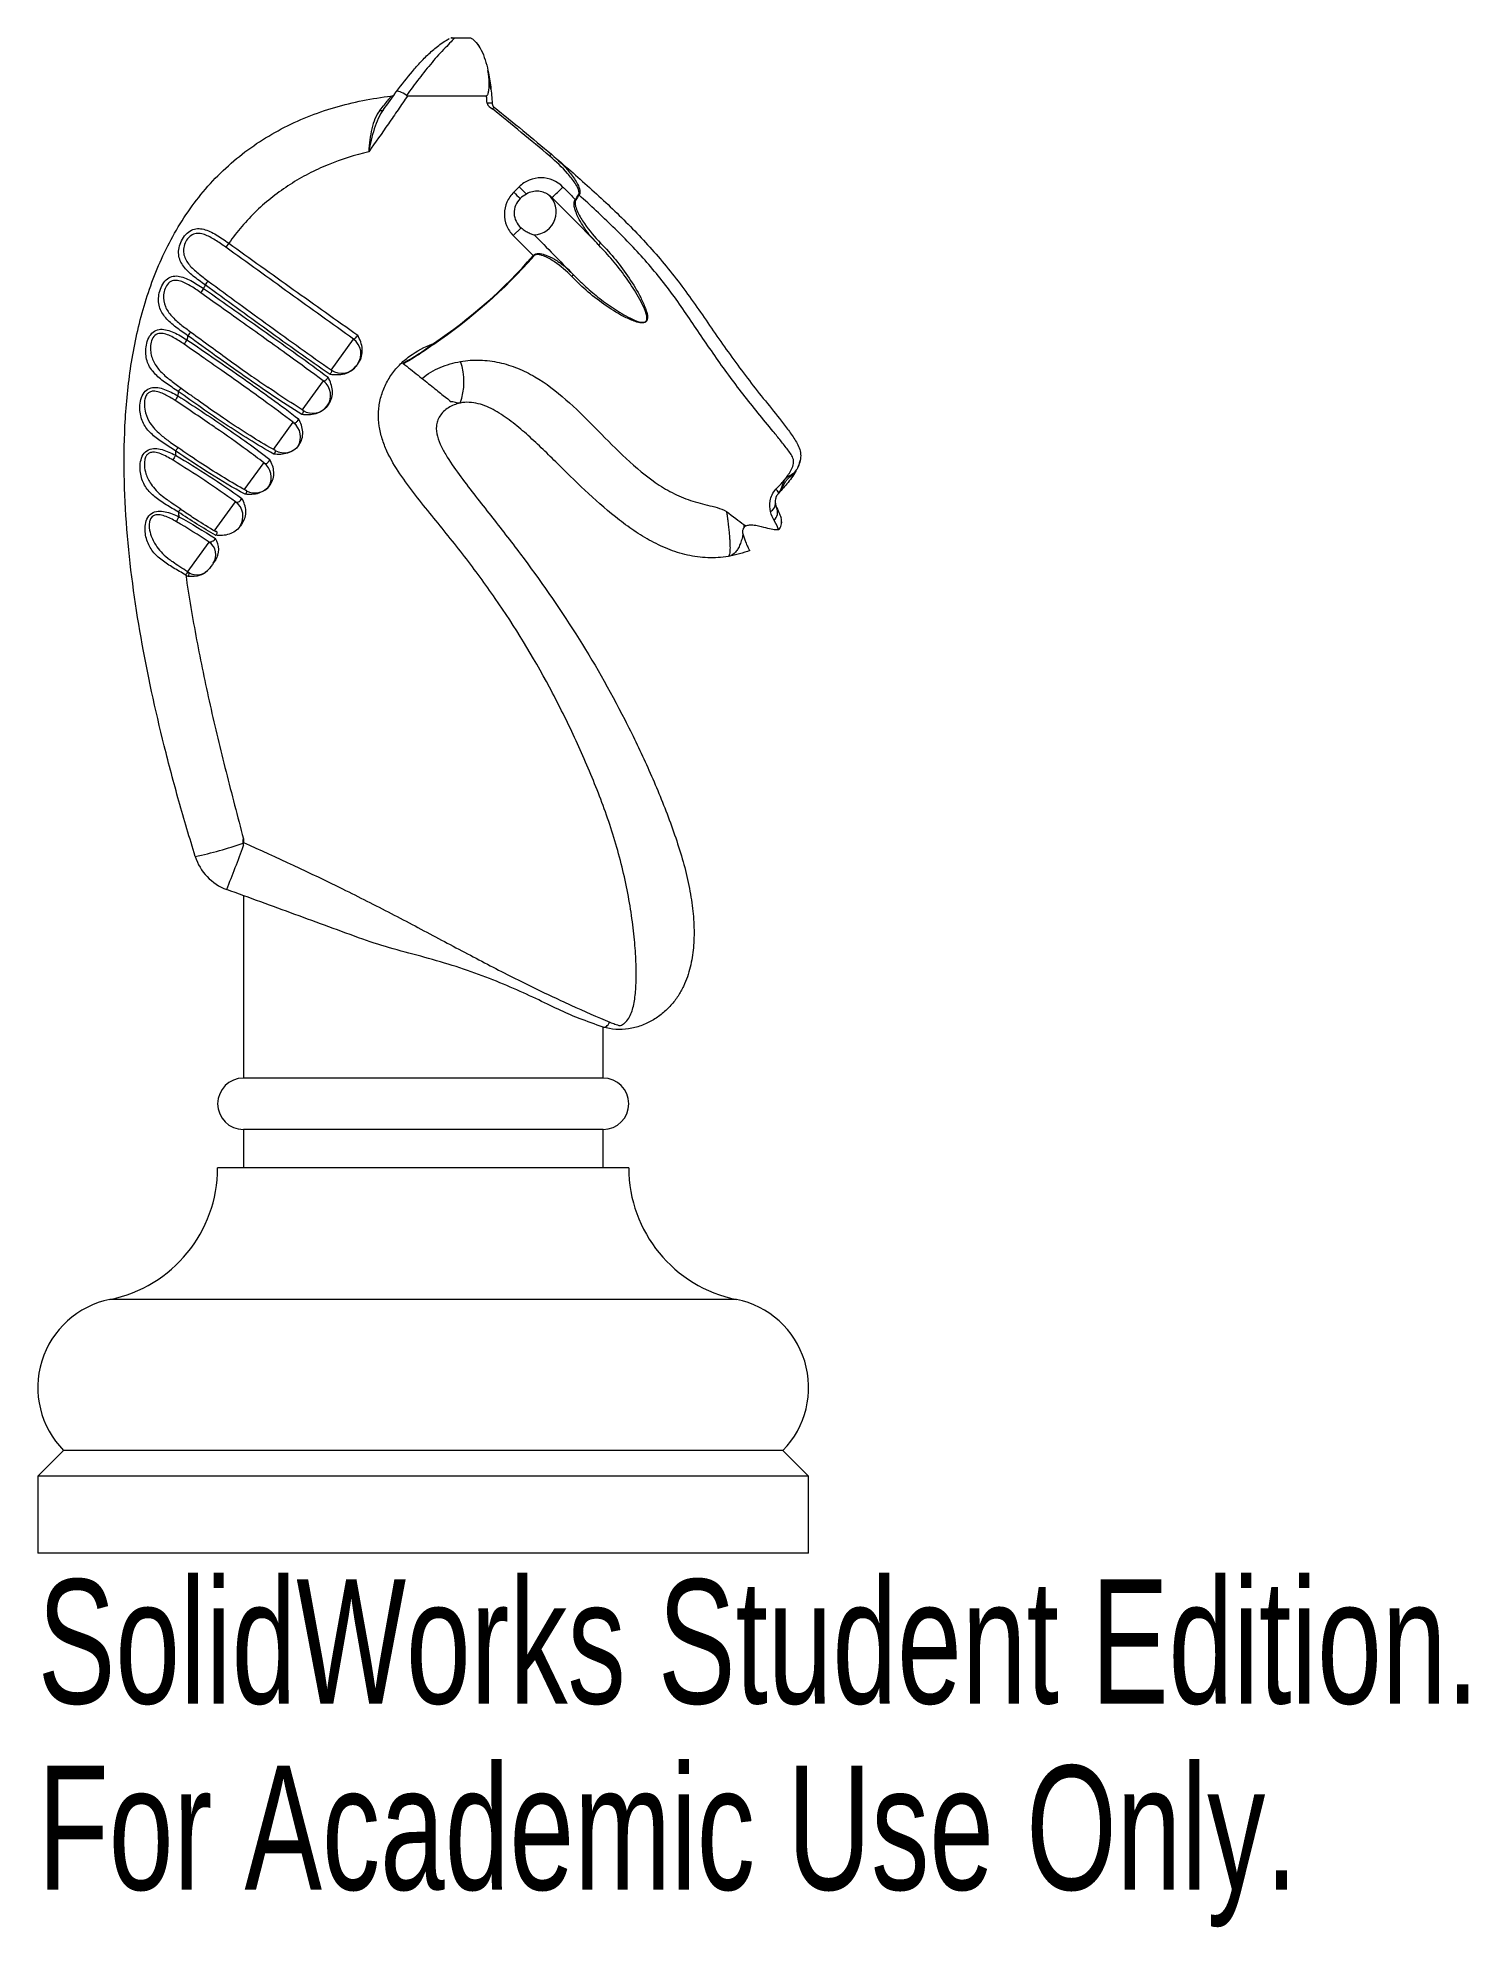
# Paper-space layout '_Right' of a CAD drawing. Header units: millimetres. Extents: x -15 to 40.7, y -14.6 to 59.
import ezdxf

# ---------------------------------------------------------------- set-up
doc = ezdxf.new("R2010")
doc.units = ezdxf.units.MM
doc.styles.add('SLDTEXTSTYLE0', font='TXT', dxfattribs={"width": 0.7})

psp = doc.layouts.new('_Right')

# ---------------------------------------------------------------- texts
at = {"color": 7, "linetype": 'Continuous', "char_height": 4.83362, "attachment_point": 1, "style": 'SLDTEXTSTYLE0'}
for s, insert in [('SolidWorks Student Edition.', (-15, -1.02)), ('For Academic Use Only.', (-15, -8.27))]:
    psp.add_mtext(s, dxfattribs=dict(at, insert=insert))

# ---------------------------------------------------------------- linework, layer by layer
at = {"color": 7, "linetype": 'Continuous', "lineweight": 15}
for p, q in [((1.221, 59), (1.84, 59)), ((2.129, 58.731), (2.127, 58.733)), ((-0.609, 56.743), (2.464, 56.743)), ((2.635, 57.005), (2.604, 57.231)), ((5.01, 52.784), (6.195, 51.583)), ((5.917, 52.701), (5.937, 52.687)), ((6.043, 52.888), (6.064, 52.875)), ((3.503, 51.301), (3.806, 51.6)), ((-7.567, 51.003), (-7.682, 50.845)), ((6.811, 50.951), (6.756, 51.012)), ((6.834, 50.926), (6.811, 50.951)), ((4.3, 50.504), (4.28, 50.522)), ((5.779, 49.839), (5.826, 49.796)), ((5.826, 49.796), (5.902, 49.723)), ((-3.89, 45.645), (-3.882, 45.64)), ((-3.571, 46.06), (-3.585, 46.066)), ((-9.415, 45.354), (-9.321, 45.286)), ((-9.321, 45.286), (-9.123, 45.142)), ((-5.06, 44.03), (-5.044, 44.015)), ((-9.846, 43.26), (-9.524, 43.03)), ((-6.201, 42.456), (-6.184, 42.443)), ((14.535, 42.186), (14.528, 42.174)), ((-9.357, 40.584), (-9.422, 40.627)), ((13.741, 41.137), (13.748, 41.15)), ((13.742, 41.124), (13.751, 41.149)), ((-9.763, 38.61), (-9.718, 38.577)), ((-7, 27.673), (-7.01, 27.674)), ((-7, 27.641), (-7.01, 27.641)), ((-7, 25.603), (-7, 18.5)), ((7, 18.5), (7, 20.481)), ((7, 18.5), (-7, 18.5)), ((-7, 16.5), (-7, 15)), ((7, 16.5), (-7, 16.5)), ((7, 15), (7, 16.5)), ((8, 15), (-8, 15)), ((-14, 4), (-15, 3)), ((14, 4), (-14, 4)), ((15, 3), (14, 4)), ((-15, 3), (-15, 0)), ((15, 3), (-15, 3)), ((15, 0), (15, 3)), ((15, 0), (-15, 0))]:
    psp.add_line(p, q, dxfattribs=at)
at = {"color": 8, "linetype": 'Continuous', "lineweight": 15}
for p, q in [((5.01, 52.785), (4.989, 52.765)), ((-8.191, 48.739), (-8.659, 49.074)), ((-3.586, 46.065), (-2.714, 47.267)), ((-4.716, 44.504), (-3.886, 45.65)), ((-5.832, 42.965), (-5.058, 44.033)), ((-6.965, 41.401), (-6.194, 42.465)), ((-8.13, 39.793), (-7.304, 40.934)), ((13.704, 40.868), (13.712, 40.828)), ((-9.184, 38.186), (-8.327, 39.369)), ((12.191, 9.881), (-12.191, 9.881))]:
    psp.add_line(p, q, dxfattribs=at)
at = {"color": 7, "linetype": 'Continuous', "lineweight": 15, "flags": 128}
for points in [[(6.811, 50.951), (6.816, 50.948), (6.824, 50.948), (6.835, 50.951), (6.847, 50.957), (6.861, 50.965), (6.876, 50.976), (6.891, 50.989), (6.905, 51.003)], [(5.826, 49.796), (5.829, 49.791), (5.83, 49.784), (5.827, 49.774), (5.822, 49.763), (5.814, 49.75), (5.804, 49.736), (5.791, 49.722), (5.778, 49.708)], [(-9.524, 43.03), (-9.528, 43.033), (-9.536, 43.032), (-9.548, 43.024), (-9.563, 43.012), (-9.58, 42.995), (-9.599, 42.974), (-9.619, 42.949), (-9.641, 42.922)], [(-9.416, 40.634), (-9.416, 40.634), (-9.417, 40.634)]]:
    psp.add_lwpolyline(points, dxfattribs=at)
at = {"color": 7, "linetype": 'Continuous', "lineweight": 15}
for centre, radius, start, end in [((-1.268, 56.932), 0.2, 276.83145, 323.83791), ((-1.641, 56.293), 0.128, 248.89292, 316.66424), ((0.556, 58.123), 5.751, 319.46977, 320.4713), ((21.884, 71.02), 25.732, 224.47852, 225.26865), ((21.19, 70.328), 24.458, 224.46066, 225.38753), ((0.458, 58.03), 6.945, 310.9471, 315.80284), ((4.288, 52.218), 0.889, 271.99965, 49.06265), ((-6.457, 47.936), 2.489, 140.21721, 144.57231), ((-6.173, 47.506), 2.939, 143.84503, 147.76131), ((-7.964, 46.351), 1.523, 144.08962, 151.89071), ((-8.465, 46.933), 0.837, 133.59286, 145.98166), ((-3.125, 46.701), 0.7, 324.07634, 54.07634), ((-0.734, 46.306), 1.376, 33.49787, 34.88563), ((-0.743, 45.611), 2.33, 339.06386, 19.64068), ((-4.302, 45.077), 0.7, 324.07886, 53.39139), ((-3.171, 46.637), 0.7, 235.31719, 324.06584), ((-8.615, 44.405), 1.14, 145.01332, 155.68908), ((-9.204, 45.036), 0.381, 123.56522, 149.3989), ((-4.3, 45.08), 0.7, 237.37279, 324.06638), ((-5.474, 43.459), 0.7, 328.33997, 52.36258), ((-8.809, 42.193), 0.997, 146.38633, 158.77494), ((-5.413, 43.543), 0.7, 239.9475, 324.07009), ((-6.613, 41.887), 0.7, 332.0306, 52.40617), ((-6.545, 41.98), 0.7, 241.12924, 324.07171), ((13.443, 41.089), 0.437, 25.71649, 49.85134), ((-7.714, 40.367), 0.7, 325.72392, 54.08303), ((13.369, 40.856), 0.335, 296.23188, 2.10695), ((13.347, 40.529), 0.443, 313.6912, 24.5003), ((-8.709, 39.845), 0.951, 147.62351, 160.64452), ((13.455, 40.154), 0.495, 324.40213, 18.49562), ((13.451, 40.152), 0.5, 325.23685, 18.5569), ((-8.663, 38.878), 0.595, 325.64352, 55.56173), ((-8.81, 38.702), 0.61, 236.95145, 324.06882), ((-8.81, 38.7), 0.609, 237.73173, 323.98783), ((-9.033, 37.973), 0.236, 115.5295, 151.75465), ((-12.341, 43.344), 16.584, 282.07719, 288.75282), ((-44.034, 40.619), 39.273, 337.89554, 340.56039), ((-6.961, 27.719), 2, 197.1968, 249.90358), ((-7, 17.5), 1, 90, 270), ((7, 17.5), 1, 270, 90), ((-13.222, 15), 5.222, 281.38806, 0), ((13.222, 15), 5.222, 180, 258.61194), ((-11.5, 6.449), 3.5, 101.38806, 224.41531), ((11.5, 6.449), 3.5, 315.58469, 78.61194)]:
    psp.add_arc(centre, radius, start, end, dxfattribs=at)
at = {"color": 8, "linetype": 'Continuous', "lineweight": 15}
psp.add_arc((-9.316, 40.414), 0.242, 114.57151, 151.02403, dxfattribs=at)
at = {"color": 7, "linetype": 'Continuous', "lineweight": 15}
for points, knots in [([(-1.034, 56.913), (-0.833, 57.177), (-0.528, 57.577), (-0.089, 58.073), (0.266, 58.431), (0.586, 58.702), (0.819, 58.858), (0.937, 58.924), (0.994, 58.953), (1.012, 58.962), (1.016, 58.964), (1.015, 58.964), (1.015, 58.964)], [0, 0, 0, 0, 0.3211427, 0.4864279, 0.652484, 0.8256692, 0.9161556, 0.9496833, 0.9821808, 0.9943026, 0.9986186, 1, 1, 1, 1]), ([(1.222, 59), (1.201, 58.974), (1.149, 58.914), (1.014, 58.771), (0.934, 58.689), (0.687, 58.431), (0.512, 58.239), (0.172, 57.84), (0.004, 57.63), (-0.327, 57.2), (-0.489, 56.979), (-0.648, 56.754)], [0, 0, 0, 0, 0.125, 0.125, 0.25, 0.25, 0.5, 0.5, 0.75, 0.75, 1, 1, 1, 1]), ([(1.013, 58.962), (1.011, 58.962), (1.008, 58.96), (1.001, 58.957), (0.997, 58.955)], [0, 0, 0, 0, 0.380471, 1, 1, 1, 1]), ([(1.12, 58.997), (1.114, 58.996), (1.098, 58.994), (1.082, 58.988), (1.073, 58.985)], [0, 0, 0, 0, 0.382615, 1, 1, 1, 1]), ([(1.119, 59), (1.119, 59), (1.115, 59), (1.126, 59), (1.152, 59), (1.18, 59), (1.205, 59), (1.219, 59), (1.222, 59)], [0, 0, 0, 0, 0.037131, 0.436438, 0.6152, 0.795371, 0.953641, 1, 1, 1, 1]), ([(1.84, 59), (1.865, 58.986), (1.902, 58.962), (1.978, 58.902), (2.018, 58.865), (2.13, 58.738), (2.199, 58.633), (2.377, 58.282), (2.459, 58.008), (2.521, 57.72)], [0, 0, 0, 0, 0.125, 0.125, 0.25, 0.25, 0.5, 0.5, 1, 1, 1, 1]), ([(2.211, 58.603), (2.195, 58.631), (2.166, 58.678), (2.143, 58.711), (2.133, 58.725), (2.132, 58.726), (2.132, 58.727)], [0, 0, 0, 0, 0.487998, 0.845538, 0.959627, 1, 1, 1, 1]), ([(2.464, 56.743), (2.476, 56.743), (2.486, 56.751), (2.5, 56.768), (2.505, 56.778), (2.519, 56.807), (2.525, 56.828), (2.542, 56.89), (2.548, 56.932), (2.564, 57.059), (2.568, 57.144), (2.569, 57.395), (2.555, 57.559), (2.521, 57.72)], [0, 0, 0, 0, 0.03125, 0.03125, 0.0625, 0.0625, 0.125, 0.125, 0.25, 0.25, 0.5, 0.5, 1, 1, 1, 1]), ([(2.521, 57.72), (2.566, 57.509), (2.6, 57.296), (2.652, 56.869), (2.671, 56.655), (2.685, 56.438)], [0, 0, 0, 0, 0.5, 0.5, 1, 1, 1, 1]), ([(-8.871, 27.127), (-8.982, 27.485), (-9.091, 27.845), (-9.303, 28.564), (-9.407, 28.922), (-9.709, 29.998), (-9.9, 30.715), (-10.434, 32.853), (-10.737, 34.252), (-11.229, 37.047), (-11.419, 38.448), (-11.644, 41.281), (-11.68, 42.713), (-11.547, 44.901), (-11.47, 45.64), (-11.233, 47.112), (-11.073, 47.841), (-10.653, 49.266), (-10.393, 49.964), (-9.905, 50.981), (-9.727, 51.315), (-9.341, 51.957), (-9.133, 52.267), (-8.685, 52.864), (-8.445, 53.151), (-7.931, 53.701), (-7.656, 53.962), (-6.803, 54.688), (-6.188, 55.102), (-5.199, 55.623), (-4.857, 55.781), (-4.157, 56.061), (-3.802, 56.183), (-2.726, 56.499), (-1.992, 56.644), (-1.245, 56.733)], [0, 0, 0, 0, 0.03125, 0.03125, 0.0625, 0.0625, 0.125, 0.125, 0.25, 0.25, 0.375, 0.375, 0.5, 0.5, 0.5625, 0.5625, 0.625, 0.625, 0.6875, 0.6875, 0.71875, 0.71875, 0.75, 0.75, 0.78125, 0.78125, 0.8125, 0.8125, 0.875, 0.875, 0.90625, 0.90625, 0.9375, 0.9375, 1, 1, 1, 1]), ([(-0.609, 56.743), (-0.733, 56.563), (-0.855, 56.379), (-1.104, 56.015), (-1.23, 55.833), (-1.609, 55.286), (-1.865, 54.923), (-2.122, 54.561)], [0, 0, 0, 0, 0.25, 0.25, 0.5, 0.5, 1, 1, 1, 1]), ([(-1.687, 56.174), (-1.623, 56.254), (-1.564, 56.329), (-1.458, 56.463), (-1.41, 56.524), (-1.33, 56.625), (-1.299, 56.664), (-1.256, 56.719), (-1.245, 56.733), (-1.245, 56.733)], [0, 0, 0, 0, 0.25, 0.25, 0.5, 0.5, 0.75, 0.75, 1, 1, 1, 1]), ([(-0.648, 56.754), (-0.742, 56.818), (-0.833, 56.869), (-0.973, 56.927), (-1.02, 56.932), (-1.034, 56.913)], [0, 0, 0, 0, 0.5, 0.5, 1, 1, 1, 1]), ([(-0.648, 56.754), (-0.642, 56.75), (-0.635, 56.747), (-0.627, 56.745), (-0.621, 56.744), (-0.615, 56.743), (-0.609, 56.743)], [0, 0, 0, 0, 0.00002232162, 0.00002232162, 0.00002232162, 0.00004121863, 0.00004121863, 0.00004121863, 0.00004121863]), ([(2.486, 56.456), (2.483, 56.494), (2.48, 56.532), (2.478, 56.571), (2.474, 56.628), (2.469, 56.686), (2.464, 56.743), (2.464, 56.743), (2.464, 56.743), (2.464, 56.743)], [0, 0, 0, 0, 0.0001165475, 0.0001165475, 0.0001165475, 0.0002926609, 0.0002926609, 0.0002926609, 0.0002927209, 0.0002927209, 0.0002927209, 0.0002927209]), ([(-1.548, 56.205), (-1.627, 56.097), (-1.694, 55.979), (-1.812, 55.727), (-1.863, 55.591), (-1.995, 55.171), (-2.059, 54.864), (-2.122, 54.561)], [0, 0, 0, 0, 0.25, 0.25, 0.5, 0.5, 1, 1, 1, 1]), ([(-1.687, 56.174), (-1.763, 56.077), (-1.826, 55.969), (-1.928, 55.729), (-1.968, 55.597), (-2.031, 55.32), (-2.055, 55.173), (-2.093, 54.87), (-2.107, 54.715), (-2.122, 54.561)], [0, 0, 0, 0, 0.25, 0.25, 0.5, 0.5, 0.75, 0.75, 1, 1, 1, 1]), ([(2.685, 56.438), (2.685, 56.446), (2.665, 56.453), (2.587, 56.459), (2.532, 56.459), (2.486, 56.456)], [0, 0, 0, 0, 0.5, 0.5, 1, 1, 1, 1]), ([(2.685, 56.438), (2.686, 56.434), (2.687, 56.422), (2.69, 56.405), (2.696, 56.385), (2.705, 56.363), (2.718, 56.339), (2.736, 56.316), (2.753, 56.302), (2.76, 56.295)], [0, 0, 0, 0, 0.0751388, 0.1796183, 0.3157291, 0.4844762, 0.6945067, 0.8631095, 1, 1, 1, 1]), ([(2.697, 56.23), (2.711, 56.247), (2.727, 56.266), (2.751, 56.291), (2.758, 56.296), (2.76, 56.295)], [0, 0, 0, 0, 0.5, 0.5, 1, 1, 1, 1]), ([(-2.122, 54.561), (-2.661, 54.435), (-3.189, 54.268), (-3.963, 53.949), (-4.217, 53.832), (-4.708, 53.576), (-4.947, 53.438), (-5.643, 52.992), (-6.078, 52.652), (-6.887, 51.878), (-7.248, 51.455), (-7.567, 51.003)], [0, 0, 0, 0, 0.25, 0.25, 0.375, 0.375, 0.5, 0.5, 0.75, 0.75, 1, 1, 1, 1]), ([(4.991, 54.463), (5.246, 54.247), (5.485, 54.017), (5.803, 53.631), (5.902, 53.496), (6.021, 53.278), (6.057, 53.201), (6.09, 53.079), (6.098, 53.038), (6.097, 52.953), (6.089, 52.91), (6.064, 52.875)], [0, 0, 0, 0, 0.5, 0.5, 0.75, 0.75, 0.875, 0.875, 0.9375, 0.9375, 1, 1, 1, 1]), ([(4.991, 54.463), (5.497, 54.034), (5.993, 53.603), (6.96, 52.728), (7.432, 52.285), (8.119, 51.597), (8.345, 51.364), (8.789, 50.886), (9.008, 50.64), (9.648, 49.887), (10.049, 49.362), (10.819, 48.281), (11.192, 47.727), (11.961, 46.629), (12.359, 46.084), (12.974, 45.287), (13.183, 45.025), (13.604, 44.503), (13.815, 44.241), (14.124, 43.836), (14.226, 43.7), (14.369, 43.496), (14.416, 43.428), (14.505, 43.291), (14.547, 43.222), (14.62, 43.076), (14.651, 42.998), (14.688, 42.835), (14.695, 42.751), (14.675, 42.496), (14.614, 42.336), (14.535, 42.186)], [0, 0, 0, 0, 0.125, 0.125, 0.25, 0.25, 0.3125, 0.3125, 0.375, 0.375, 0.5, 0.5, 0.625, 0.625, 0.75, 0.75, 0.8125, 0.8125, 0.875, 0.875, 0.90625, 0.90625, 0.921875, 0.921875, 0.9375, 0.9375, 0.953125, 0.953125, 0.96875, 0.96875, 1, 1, 1, 1]), ([(6.043, 52.888), (6.067, 52.923), (6.067, 52.966), (6.055, 53.047), (6.042, 53.085), (5.996, 53.198), (5.956, 53.268), (5.826, 53.47), (5.725, 53.596), (5.405, 53.957), (5.172, 54.177), (4.927, 54.386)], [0, 0, 0, 0, 0.0625, 0.0625, 0.125, 0.125, 0.25, 0.25, 0.5, 0.5, 1, 1, 1, 1]), ([(3.524, 52.991), (3.411, 52.88), (3.319, 52.748), (3.195, 52.462), (3.161, 52.305), (3.157, 51.993), (3.186, 51.836), (3.304, 51.545), (3.391, 51.413), (3.503, 51.301)], [0, 0, 0, 0, 0.25, 0.25, 0.5, 0.5, 0.75, 0.75, 1, 1, 1, 1]), ([(3.524, 52.991), (3.559, 53.025), (3.594, 53.06), (3.629, 53.094), (3.664, 53.128), (3.699, 53.163), (3.733, 53.197)], [0, 0, 0, 0, 0.0001473651, 0.0001473651, 0.0001473651, 0.0002944823, 0.0002944823, 0.0002944823, 0.0002944823]), ([(5.437, 53.188), (5.214, 53.415), (4.904, 53.547), (4.428, 53.549), (4.271, 53.518), (3.98, 53.398), (3.847, 53.309), (3.733, 53.197)], [0, 0, 0, 0, 0.5, 0.5, 0.75, 0.75, 1, 1, 1, 1]), ([(4.871, 52.889), (4.873, 52.886), (4.867, 52.891), (4.846, 52.904), (4.833, 52.912), (4.79, 52.937), (4.757, 52.953), (4.651, 52.996), (4.575, 53.016), (4.333, 53.037), (4.163, 53.002), (4.013, 52.917)], [0, 0, 0, 0, 0.0625, 0.0625, 0.125, 0.125, 0.25, 0.25, 0.5, 0.5, 1, 1, 1, 1]), ([(5.437, 53.188), (5.461, 53.163), (5.486, 53.138), (5.511, 53.113), (5.646, 52.976), (5.781, 52.838), (5.917, 52.701)], [0, 0, 0, 0, 0.0001053424, 0.0001053424, 0.0001053424, 0.0006844396, 0.0006844396, 0.0006844396, 0.0006844396]), ([(3.774, 52.739), (3.696, 52.664), (3.636, 52.576), (3.554, 52.376), (3.535, 52.269), (3.544, 51.949), (3.643, 51.741), (3.806, 51.6)], [0, 0, 0, 0, 0.25, 0.25, 0.5, 0.5, 1, 1, 1, 1]), ([(5.937, 52.687), (5.913, 52.65), (5.907, 52.605), (5.91, 52.52), (5.918, 52.478), (5.95, 52.356), (5.982, 52.277), (6.09, 52.049), (6.177, 51.906), (6.459, 51.492), (6.672, 51.238), (6.905, 51.003)], [0, 0, 0, 0, 0.0625, 0.0625, 0.125, 0.125, 0.25, 0.25, 0.5, 0.5, 1, 1, 1, 1]), ([(13.725, 41.423), (13.836, 41.534), (13.943, 41.649), (14.143, 41.892), (14.236, 42.019), (14.344, 42.224), (14.376, 42.296), (14.415, 42.442), (14.421, 42.518), (14.39, 42.654), (14.357, 42.716), (14.282, 42.836), (14.24, 42.894), (14.106, 43.07), (14.01, 43.189), (13.817, 43.43), (13.718, 43.553), (13.422, 43.918), (13.224, 44.159), (12.833, 44.639), (12.639, 44.88), (12.259, 45.37), (12.073, 45.619), (11.52, 46.371), (11.167, 46.882), (10.475, 47.906), (10.134, 48.418), (9.415, 49.408), (9.034, 49.885), (8.23, 50.796), (7.814, 51.226), (6.956, 52.063), (6.515, 52.471), (6.064, 52.875)], [0, 0, 0, 0, 0.03125, 0.03125, 0.0625, 0.0625, 0.078125, 0.078125, 0.09375, 0.09375, 0.109375, 0.109375, 0.125, 0.125, 0.15625, 0.15625, 0.1875, 0.1875, 0.25, 0.25, 0.3125, 0.3125, 0.375, 0.375, 0.5, 0.5, 0.625, 0.625, 0.75, 0.75, 0.875, 0.875, 1, 1, 1, 1]), ([(-8.486, 49.379), (-8.649, 49.492), (-8.805, 49.606), (-9.097, 49.845), (-9.229, 49.968), (-9.381, 50.173), (-9.424, 50.245), (-9.488, 50.396), (-9.509, 50.477), (-9.526, 50.646), (-9.521, 50.735), (-9.484, 50.918), (-9.451, 51.012), (-9.361, 51.189), (-9.303, 51.273), (-9.173, 51.412), (-9.099, 51.468), (-8.947, 51.545), (-8.866, 51.566), (-8.705, 51.576), (-8.623, 51.567), (-8.38, 51.506), (-8.217, 51.423), (-7.893, 51.231), (-7.729, 51.119), (-7.567, 51.003)], [0, 0, 0, 0, 0.125, 0.125, 0.25, 0.25, 0.3125, 0.3125, 0.375, 0.375, 0.4375, 0.4375, 0.5, 0.5, 0.5625, 0.5625, 0.625, 0.625, 0.6875, 0.6875, 0.75, 0.75, 0.875, 0.875, 1, 1, 1, 1]), ([(3.806, 51.6), (3.857, 51.557), (3.91, 51.519), (4.017, 51.452), (4.073, 51.424), (4.177, 51.377), (4.226, 51.359), (4.299, 51.335), (4.321, 51.329), (4.319, 51.33)], [0, 0, 0, 0, 0.25, 0.25, 0.5, 0.5, 0.75, 0.75, 1, 1, 1, 1]), ([(6.195, 51.583), (6.212, 51.567), (6.399, 51.377), (6.587, 51.186), (6.758, 51.013)], [0, 0, 0, 0, 0.087379, 1, 1, 1, 1]), ([(-7.682, 50.845), (-7.818, 50.943), (-7.956, 51.039), (-8.232, 51.211), (-8.372, 51.289), (-8.584, 51.361), (-8.657, 51.378), (-8.801, 51.386), (-8.873, 51.376), (-9.011, 51.322), (-9.076, 51.277), (-9.188, 51.159), (-9.233, 51.088), (-9.3, 50.933), (-9.32, 50.854), (-9.334, 50.695), (-9.328, 50.62), (-9.277, 50.402), (-9.2, 50.274), (-9.005, 50.041), (-8.887, 49.934), (-8.637, 49.727), (-8.505, 49.628), (-8.37, 49.529)], [0, 0, 0, 0, 0.125, 0.125, 0.25, 0.25, 0.3125, 0.3125, 0.375, 0.375, 0.4375, 0.4375, 0.5, 0.5, 0.5625, 0.5625, 0.625, 0.625, 0.75, 0.75, 0.875, 0.875, 1, 1, 1, 1]), ([(-2.714, 47.267), (-3.54, 47.865), (-4.37, 48.458), (-6.027, 49.649), (-6.855, 50.246), (-7.682, 50.845)], [0, 0, 0, 0, 0.5, 0.5, 1, 1, 1, 1]), ([(-7.567, 51.003), (-6.733, 50.401), (-5.896, 49.802), (-4.22, 48.61), (-3.382, 48.016), (-2.548, 47.417)], [0, 0, 0, 0, 0.5, 0.5, 1, 1, 1, 1]), ([(4.28, 50.522), (4.065, 50.737), (3.849, 50.953), (3.635, 51.168), (3.591, 51.213), (3.547, 51.257), (3.503, 51.301)], [0.00001396, 0.00001396, 0.00001396, 0.00001396, 0.000927453, 0.000927453, 0.000927453, 0.001114253, 0.001114253, 0.001114253, 0.001114253]), ([(6.905, 51.003), (7.316, 50.588), (7.685, 50.137), (8.176, 49.401), (8.329, 49.149), (8.53, 48.752), (8.593, 48.618), (8.672, 48.406), (8.695, 48.334), (8.72, 48.221), (8.727, 48.183), (8.732, 48.105), (8.731, 48.066), (8.71, 47.99), (8.688, 47.955), (8.623, 47.911), (8.583, 47.902), (8.467, 47.896), (8.391, 47.912), (8.171, 47.974), (8.03, 48.036), (7.625, 48.236), (7.371, 48.392), (6.881, 48.727), (6.645, 48.909), (6.197, 49.292), (5.983, 49.495), (5.778, 49.708)], [0, 0, 0, 0, 0.25, 0.25, 0.375, 0.375, 0.4375, 0.4375, 0.46875, 0.46875, 0.484375, 0.484375, 0.5, 0.5, 0.515625, 0.515625, 0.53125, 0.53125, 0.5625, 0.5625, 0.625, 0.625, 0.75, 0.75, 0.875, 0.875, 1, 1, 1, 1]), ([(5.778, 49.708), (5.575, 49.919), (5.352, 50.112), (4.989, 50.357), (4.864, 50.432), (4.658, 50.519), (4.588, 50.543), (4.477, 50.56), (4.439, 50.562), (4.363, 50.55), (4.326, 50.534), (4.3, 50.504)], [0, 0, 0, 0, 0.5, 0.5, 0.75, 0.75, 0.875, 0.875, 0.9375, 0.9375, 1, 1, 1, 1]), ([(-9.159, 47.402), (-9.323, 47.513), (-9.481, 47.622), (-9.776, 47.849), (-9.913, 47.968), (-10.134, 48.226), (-10.22, 48.369), (-10.288, 48.613), (-10.301, 48.7), (-10.304, 48.879), (-10.294, 48.974), (-10.25, 49.163), (-10.216, 49.259), (-10.126, 49.433), (-10.069, 49.513), (-9.938, 49.636), (-9.864, 49.68), (-9.706, 49.727), (-9.625, 49.731), (-9.377, 49.703), (-9.21, 49.632), (-8.879, 49.457), (-8.711, 49.351), (-8.547, 49.24)], [0, 0, 0, 0, 0.125, 0.125, 0.25, 0.25, 0.375, 0.375, 0.4375, 0.4375, 0.5, 0.5, 0.5625, 0.5625, 0.625, 0.625, 0.6875, 0.6875, 0.75, 0.75, 0.875, 0.875, 1, 1, 1, 1]), ([(-8.659, 49.074), (-8.797, 49.172), (-8.936, 49.266), (-9.217, 49.432), (-9.361, 49.505), (-9.579, 49.555), (-9.652, 49.561), (-9.795, 49.533), (-9.862, 49.498), (-9.973, 49.389), (-10.018, 49.315), (-10.08, 49.159), (-10.098, 49.075), (-10.121, 48.83), (-10.093, 48.674), (-9.978, 48.398), (-9.89, 48.274), (-9.684, 48.048), (-9.563, 47.942), (-9.31, 47.738), (-9.178, 47.639), (-9.042, 47.539)], [0, 0, 0, 0, 0.125, 0.125, 0.25, 0.25, 0.3125, 0.3125, 0.375, 0.375, 0.4375, 0.4375, 0.5, 0.5, 0.625, 0.625, 0.75, 0.75, 0.875, 0.875, 1, 1, 1, 1]), ([(-3.626, 45.891), (-4.446, 46.454), (-5.256, 47.033), (-6.872, 48.202), (-7.678, 48.791), (-8.486, 49.379)], [0, 0, 0, 0, 0.5, 0.5, 1, 1, 1, 1]), ([(-8.37, 49.529), (-7.574, 48.947), (-6.78, 48.364), (-5.188, 47.206), (-4.39, 46.63), (-3.585, 46.066)], [0, 0, 0, 0, 0.5, 0.5, 1, 1, 1, 1]), ([(-8.547, 49.24), (-7.735, 48.666), (-6.922, 48.095), (-5.302, 46.95), (-4.495, 46.375), (-3.701, 45.786)], [0, 0, 0, 0, 0.5, 0.5, 1, 1, 1, 1]), ([(-3.89, 45.645), (-4.329, 45.967), (-5.083, 46.52), (-6.16, 47.292), (-7.155, 48.001), (-7.832, 48.483), (-8.191, 48.739)], [0, 0, 0, 0, 0.308904, 0.529737, 0.750602, 1, 1, 1, 1]), ([(-9.532, 45.23), (-9.697, 45.339), (-9.857, 45.444), (-10.157, 45.66), (-10.299, 45.773), (-10.478, 45.956), (-10.532, 46.02), (-10.628, 46.156), (-10.669, 46.229), (-10.769, 46.459), (-10.805, 46.634), (-10.797, 46.916), (-10.784, 47.014), (-10.734, 47.205), (-10.697, 47.3), (-10.596, 47.464), (-10.532, 47.533), (-10.385, 47.624), (-10.303, 47.646), (-10.136, 47.655), (-10.05, 47.643), (-9.878, 47.597), (-9.792, 47.564), (-9.535, 47.449), (-9.365, 47.35), (-9.197, 47.244)], [0, 0, 0, 0, 0.125, 0.125, 0.25, 0.25, 0.3125, 0.3125, 0.375, 0.375, 0.5, 0.5, 0.5625, 0.5625, 0.625, 0.625, 0.6875, 0.6875, 0.75, 0.75, 0.8125, 0.8125, 0.875, 0.875, 1, 1, 1, 1]), ([(-9.307, 47.068), (-9.447, 47.166), (-9.59, 47.258), (-9.807, 47.375), (-9.881, 47.411), (-10.029, 47.467), (-10.105, 47.488), (-10.255, 47.498), (-10.33, 47.486), (-10.461, 47.407), (-10.513, 47.34), (-10.582, 47.187), (-10.601, 47.101), (-10.618, 46.933), (-10.616, 46.849), (-10.595, 46.689), (-10.577, 46.611), (-10.528, 46.464), (-10.497, 46.395), (-10.385, 46.196), (-10.289, 46.077), (-10.069, 45.856), (-9.945, 45.753), (-9.687, 45.552), (-9.552, 45.454), (-9.415, 45.354)], [0, 0, 0, 0, 0.125, 0.125, 0.1875, 0.1875, 0.25, 0.25, 0.3125, 0.3125, 0.375, 0.375, 0.4375, 0.4375, 0.5, 0.5, 0.5625, 0.5625, 0.625, 0.625, 0.75, 0.75, 0.875, 0.875, 1, 1, 1, 1]), ([(-9.197, 47.244), (-8.46, 46.742), (-7.725, 46.239), (-6.27, 45.218), (-5.55, 44.701), (-4.85, 44.16)], [0, 0, 0, 0, 0.5, 0.5, 1, 1, 1, 1]), ([(-4.729, 44.331), (-5.487, 44.809), (-6.23, 45.312), (-7.702, 46.342), (-8.431, 46.87), (-9.159, 47.402)], [0, 0, 0, 0, 0.5, 0.5, 1, 1, 1, 1]), ([(-9.042, 47.539), (-8.532, 47.167), (-7.747, 46.592), (-6.748, 45.878), (-6.258, 45.538), (-6.049, 45.393)], [0, 0, 0, 0, 0.513853, 0.791725, 1, 1, 1, 1]), ([(-2.714, 47.267), (-2.703, 47.261), (-2.679, 47.272), (-2.618, 47.327), (-2.58, 47.371), (-2.548, 47.417)], [0, 0, 0, 0, 0.5, 0.5, 1, 1, 1, 1]), ([(-2.518, 46.346), (-2.406, 46.5), (-2.359, 46.693), (-2.381, 46.975), (-2.403, 47.067), (-2.465, 47.246), (-2.506, 47.333), (-2.548, 47.417)], [0, 0, 0, 0, 0.5, 0.5, 0.75, 0.75, 1, 1, 1, 1]), ([(7.26, 20.67), (7.328, 20.647), (7.43, 20.613), (7.547, 20.573), (7.598, 20.556), (7.623, 20.548), (7.631, 20.545), (7.652, 20.542), (7.663, 20.544), (7.707, 20.557), (7.732, 20.571), (7.781, 20.599), (7.803, 20.614), (7.863, 20.659), (7.897, 20.691), (7.983, 20.791), (8.024, 20.862), (8.093, 21.012), (8.121, 21.091), (8.194, 21.34), (8.226, 21.522), (8.272, 21.918), (8.285, 22.133), (8.293, 22.602), (8.288, 22.859), (8.261, 23.406), (8.239, 23.695), (8.178, 24.303), (8.138, 24.625), (8.04, 25.279), (7.981, 25.612), (7.774, 26.622), (7.593, 27.317), (7.174, 28.66), (6.932, 29.315), (6.41, 30.605), (6.131, 31.241), (5.544, 32.498), (5.237, 33.113), (4.274, 34.917), (3.572, 36.067), (2.419, 37.73), (2.018, 38.274), (1.191, 39.344), (0.763, 39.87), (0.12, 40.662), (-0.093, 40.927), (-0.511, 41.465), (-0.715, 41.738), (-1.095, 42.305), (-1.271, 42.6), (-1.484, 43.063), (-1.546, 43.221), (-1.648, 43.548), (-1.687, 43.716), (-1.736, 44.052), (-1.745, 44.222), (-1.733, 44.565), (-1.71, 44.738), (-1.634, 45.072), (-1.58, 45.235), (-1.442, 45.552), (-1.356, 45.706), (-1.161, 45.994), (-1.051, 46.128), (-0.808, 46.379), (-0.674, 46.495), (-0.252, 46.808), (0.062, 46.973), (0.395, 47.093)], [0, 0, 0, 0, 0.007812, 0.011719, 0.013672, 0.013672, 0.014648, 0.014648, 0.015625, 0.015625, 0.019531, 0.019531, 0.023437, 0.023437, 0.03125, 0.03125, 0.046875, 0.046875, 0.0625, 0.0625, 0.09375, 0.09375, 0.125, 0.125, 0.15625, 0.15625, 0.1875, 0.1875, 0.21875, 0.21875, 0.25, 0.25, 0.3125, 0.3125, 0.375, 0.375, 0.4375, 0.4375, 0.5, 0.5, 0.625, 0.625, 0.6875, 0.6875, 0.75, 0.75, 0.78125, 0.78125, 0.8125, 0.8125, 0.84375, 0.84375, 0.859375, 0.859375, 0.875, 0.875, 0.890625, 0.890625, 0.90625, 0.90625, 0.921875, 0.921875, 0.9375, 0.9375, 0.953125, 0.953125, 0.96875, 0.96875, 1, 1, 1, 1]), ([(-0.788, 46.33), (-0.584, 46.446), (-0.381, 46.564), (0.012, 46.82), (0.202, 46.958), (0.395, 47.093)], [0, 0, 0, 0, 0.5, 0.5, 1, 1, 1, 1]), ([(-5.06, 44.03), (-5.443, 44.317), (-6.078, 44.793), (-6.981, 45.439), (-7.703, 45.951), (-8.171, 46.278), (-8.381, 46.424)], [0, 0, 0, 0, 0.351513, 0.58239, 0.813307, 1, 1, 1, 1]), ([(0.413, 47.065), (0.221, 46.934), (0.031, 46.799), (-0.359, 46.544), (-0.56, 46.426), (-0.761, 46.308)], [0, 0, 0, 0, 0.5, 0.5, 1, 1, 1, 1]), ([(-0.045, 45.736), (0.168, 45.919), (0.406, 46.061), (0.912, 46.272), (1.181, 46.344), (1.451, 46.394)], [0, 0, 0, 0, 0.5, 0.5, 1, 1, 1, 1]), ([(1.451, 46.394), (1.705, 46.441), (1.959, 46.459), (2.462, 46.445), (2.715, 46.412), (3.206, 46.303), (3.443, 46.227), (3.904, 46.04), (4.128, 45.928), (4.778, 45.549), (5.174, 45.245), (5.934, 44.576), (6.3, 44.211), (7.025, 43.476), (7.385, 43.105), (8.135, 42.394), (8.524, 42.051), (9.158, 41.597), (9.376, 41.459), (9.829, 41.216), (10.065, 41.11), (10.555, 40.935), (10.806, 40.868), (11.185, 40.774), (11.312, 40.744), (11.562, 40.67), (11.685, 40.626), (11.801, 40.56)], [0, 0, 0, 0, 0.0625, 0.0625, 0.125, 0.125, 0.1875, 0.1875, 0.25, 0.25, 0.375, 0.375, 0.5, 0.5, 0.625, 0.625, 0.75, 0.75, 0.8125, 0.8125, 0.875, 0.875, 0.9375, 0.9375, 0.96875, 0.96875, 1, 1, 1, 1]), ([(-3.678, 44.744), (-3.569, 44.895), (-3.523, 45.08), (-3.54, 45.356), (-3.56, 45.445), (-3.619, 45.619), (-3.659, 45.704), (-3.701, 45.786)], [0, 0, 0, 0, 0.5, 0.5, 0.75, 0.75, 1, 1, 1, 1]), ([(-2.612, 46.216), (-2.722, 46.064), (-2.886, 45.959), (-3.159, 45.884), (-3.251, 45.873), (-3.438, 45.87), (-3.534, 45.879), (-3.626, 45.891)], [0, 0, 0, 0, 0.5, 0.5, 0.75, 0.75, 1, 1, 1, 1]), ([(-0.788, 46.33), (-0.59, 46.172), (-0.395, 46.016), (-0.011, 45.71), (0.17, 45.565), (0.503, 45.298), (0.65, 45.181), (0.906, 44.977), (1.011, 44.892), (1.089, 44.83)], [0, 0, 0, 0, 0.25, 0.25, 0.5, 0.5, 0.75, 0.75, 1, 1, 1, 1]), ([(-9.641, 42.922), (-9.806, 43.026), (-9.967, 43.125), (-10.271, 43.329), (-10.416, 43.434), (-10.668, 43.664), (-10.775, 43.788), (-10.899, 44.005), (-10.933, 44.081), (-10.987, 44.243), (-11.007, 44.33), (-11.03, 44.511), (-11.033, 44.604), (-11.017, 44.799), (-10.998, 44.896), (-10.932, 45.084), (-10.883, 45.171), (-10.757, 45.305), (-10.678, 45.35), (-10.511, 45.394), (-10.422, 45.394), (-10.246, 45.369), (-10.157, 45.344), (-9.894, 45.248), (-9.72, 45.159), (-9.549, 45.059)], [0, 0, 0, 0, 0.125, 0.125, 0.25, 0.25, 0.375, 0.375, 0.4375, 0.4375, 0.5, 0.5, 0.5625, 0.5625, 0.625, 0.625, 0.6875, 0.6875, 0.75, 0.75, 0.8125, 0.8125, 0.875, 0.875, 1, 1, 1, 1]), ([(-9.549, 45.059), (-8.935, 44.666), (-8.327, 44.267), (-7.129, 43.445), (-6.54, 43.024), (-5.97, 42.582)], [0, 0, 0, 0, 0.5, 0.5, 1, 1, 1, 1]), ([(-5.82, 42.793), (-6.462, 43.16), (-7.088, 43.553), (-8.323, 44.371), (-8.931, 44.796), (-9.532, 45.23)], [0, 0, 0, 0, 0.5, 0.5, 1, 1, 1, 1]), ([(-5.763, 42.936), (-5.832, 42.974), (-6.201, 43.177), (-6.874, 43.596), (-7.814, 44.211), (-8.572, 44.739), (-9.019, 45.066), (-9.133, 45.149)], [0, 0, 0, 0, 0.058898, 0.313132, 0.589371, 0.89526, 1, 1, 1, 1]), ([(-4.675, 44.491), (-4.99, 44.693), (-5.452, 44.989), (-5.904, 45.302), (-6.048, 45.402)], [0, 0, 0, 0, 0.681837, 1, 1, 1, 1]), ([(-4.833, 43.15), (-4.727, 43.296), (-4.681, 43.475), (-4.696, 43.743), (-4.714, 43.829), (-4.771, 43.998), (-4.809, 44.081), (-4.85, 44.16)], [0, 0, 0, 0, 0.5, 0.5, 0.75, 0.75, 1, 1, 1, 1]), ([(-3.738, 44.662), (-3.846, 44.513), (-4.004, 44.409), (-4.271, 44.331), (-4.361, 44.319), (-4.545, 44.313), (-4.638, 44.32), (-4.729, 44.331)], [0, 0, 0, 0, 0.5, 0.5, 0.75, 0.75, 1, 1, 1, 1]), ([(1.433, 44.778), (1.352, 44.762), (1.274, 44.738), (1.122, 44.677), (1.048, 44.64), (0.844, 44.51), (0.728, 44.397), (0.609, 44.211), (0.578, 44.145), (0.534, 44.015), (0.52, 43.95), (0.5, 43.751), (0.516, 43.621), (0.588, 43.348), (0.644, 43.212), (0.776, 42.941), (0.853, 42.806), (1.098, 42.41), (1.28, 42.154), (1.841, 41.394), (2.236, 40.899), (3.016, 39.905), (3.404, 39.406), (4.541, 37.891), (5.264, 36.858), (6.62, 34.718), (7.253, 33.611), (8.137, 31.879), (8.419, 31.295), (8.954, 30.111), (9.209, 29.511), (9.682, 28.289), (9.903, 27.66), (10.169, 26.729), (10.247, 26.421), (10.378, 25.807), (10.431, 25.505), (10.506, 24.922), (10.529, 24.639), (10.545, 24.091), (10.538, 23.829), (10.491, 23.318), (10.452, 23.069), (10.329, 22.569), (10.245, 22.317), (10.066, 21.942), (9.997, 21.817), (9.836, 21.569), (9.744, 21.447), (9.54, 21.217), (9.426, 21.108), (9.18, 20.909), (9.05, 20.82), (8.844, 20.703), (8.774, 20.666), (8.628, 20.598), (8.552, 20.566), (8.32, 20.482), (8.158, 20.439), (7.829, 20.39), (7.661, 20.383), (7.329, 20.405), (7.165, 20.435), (7.005, 20.48)], [0, 0, 0, 0, 0.007812, 0.007812, 0.015625, 0.015625, 0.03125, 0.03125, 0.039062, 0.039062, 0.046875, 0.046875, 0.0625, 0.0625, 0.078125, 0.078125, 0.09375, 0.09375, 0.125, 0.125, 0.1875, 0.1875, 0.25, 0.25, 0.375, 0.375, 0.5, 0.5, 0.5625, 0.5625, 0.625, 0.625, 0.6875, 0.6875, 0.71875, 0.71875, 0.75, 0.75, 0.78125, 0.78125, 0.8125, 0.8125, 0.84375, 0.84375, 0.875, 0.875, 0.890625, 0.890625, 0.90625, 0.90625, 0.921875, 0.921875, 0.9375, 0.9375, 0.945313, 0.945313, 0.953125, 0.953125, 0.96875, 0.96875, 0.984375, 0.984375, 1, 1, 1, 1]), ([(1.433, 44.778), (1.393, 44.77), (1.35, 44.774), (1.269, 44.792), (1.24, 44.8), (1.172, 44.816), (1.135, 44.825), (1.089, 44.83)], [0, 0, 0, 0, 0.5, 0.5, 0.75, 0.75, 1, 1, 1, 1]), ([(11.874, 38.809), (11.741, 38.787), (11.608, 38.771), (11.341, 38.753), (11.207, 38.751), (10.804, 38.764), (10.539, 38.8), (10.02, 38.918), (9.763, 39), (9.268, 39.2), (9.03, 39.317), (8.565, 39.576), (8.339, 39.719), (7.901, 40.021), (7.689, 40.18), (7.069, 40.674), (6.676, 41.026), (5.908, 41.749), (5.533, 42.121), (4.97, 42.676), (4.782, 42.86), (4.402, 43.223), (4.209, 43.404), (3.819, 43.748), (3.623, 43.913), (3.222, 44.219), (3.017, 44.36), (2.588, 44.6), (2.367, 44.698), (2.026, 44.783), (1.909, 44.802), (1.674, 44.812), (1.555, 44.804), (1.433, 44.778)], [0, 0, 0, 0, 0.03125, 0.03125, 0.0625, 0.0625, 0.125, 0.125, 0.1875, 0.1875, 0.25, 0.25, 0.3125, 0.3125, 0.375, 0.375, 0.5, 0.5, 0.625, 0.625, 0.6875, 0.6875, 0.75, 0.75, 0.8125, 0.8125, 0.875, 0.875, 0.9375, 0.9375, 0.96875, 0.96875, 1, 1, 1, 1]), ([(-6.201, 42.456), (-6.417, 42.619), (-7.038, 43.084), (-7.686, 43.544), (-8.119, 43.839), (-8.133, 43.849)], [0, 0, 0, 0, 0.341474, 0.978944, 1, 1, 1, 1]), ([(-9.528, 40.532), (-9.693, 40.631), (-9.855, 40.725), (-10.163, 40.917), (-10.31, 41.016), (-10.572, 41.231), (-10.685, 41.347), (-10.871, 41.618), (-10.941, 41.768), (-11.003, 42.026), (-11.016, 42.117), (-11.024, 42.303), (-11.019, 42.401), (-10.981, 42.593), (-10.949, 42.688), (-10.845, 42.853), (-10.775, 42.917), (-10.614, 42.995), (-10.524, 43.01), (-10.344, 43.006), (-10.254, 42.99), (-9.984, 42.916), (-9.812, 42.837), (-9.639, 42.745)], [0, 0, 0, 0, 0.125, 0.125, 0.25, 0.25, 0.375, 0.375, 0.5, 0.5, 0.5625, 0.5625, 0.625, 0.625, 0.6875, 0.6875, 0.75, 0.75, 0.8125, 0.8125, 0.875, 0.875, 1, 1, 1, 1]), ([(-6.883, 41.368), (-6.896, 41.375), (-7.188, 41.529), (-7.76, 41.872), (-8.639, 42.423), (-9.241, 42.829), (-9.557, 43.054), (-9.559, 43.056)], [0, 0, 0, 0, 0.01411, 0.312067, 0.632426, 0.997366, 1, 1, 1, 1]), ([(-4.85, 43.128), (-4.954, 42.983), (-5.108, 42.88), (-5.368, 42.8), (-5.457, 42.786), (-5.638, 42.777), (-5.73, 42.783), (-5.82, 42.793)], [0, 0, 0, 0, 0.5, 0.5, 0.75, 0.75, 1, 1, 1, 1]), ([(-5.957, 41.599), (-5.854, 41.742), (-5.807, 41.914), (-5.82, 42.175), (-5.837, 42.259), (-5.892, 42.425), (-5.929, 42.505), (-5.97, 42.582)], [0, 0, 0, 0, 0.5, 0.5, 0.75, 0.75, 1, 1, 1, 1]), ([(14.499, 42.127), (14.486, 42.101), (14.434, 42.002), (14.296, 41.809), (14.11, 41.577), (13.949, 41.398), (13.867, 41.311), (13.837, 41.278)], [0, 0, 0, 0, 0.091017, 0.357075, 0.610076, 0.8547, 1, 1, 1, 1]), ([(13.845, 41.287), (13.892, 41.337), (13.924, 41.416), (13.971, 41.557), (13.986, 41.608), (14.025, 41.712), (14.05, 41.765), (14.121, 41.859), (14.167, 41.897), (14.26, 41.958), (14.306, 41.984), (14.433, 42.063), (14.5, 42.118), (14.535, 42.186)], [0, 0, 0, 0, 0.25, 0.25, 0.375, 0.375, 0.5, 0.5, 0.625, 0.625, 0.75, 0.75, 1, 1, 1, 1]), ([(13.845, 41.29), (13.851, 41.295), (13.887, 41.328), (13.941, 41.415), (14.014, 41.552), (14.082, 41.697), (14.176, 41.824), (14.296, 41.923), (14.413, 42.024), (14.493, 42.106), (14.514, 42.151), (14.516, 42.155)], [0, 0, 0, 0, 0.022465, 0.14202, 0.289528, 0.455174, 0.562352, 0.68629, 0.858367, 0.987595, 1, 1, 1, 1]), ([(14.576, 42.277), (14.594, 42.316), (14.645, 42.423), (14.667, 42.528), (14.668, 42.533), (14.669, 42.535)], [0, 0, 0, 0, 0.275413, 0.760941, 1, 1, 1, 1]), ([(14.671, 42.544), (14.671, 42.544), (14.671, 42.544), (14.671, 42.543), (14.67, 42.542), (14.67, 42.54), (14.667, 42.528), (14.658, 42.501), (14.644, 42.478), (14.634, 42.463)], [0, 0, 0, 0, 0.063453, 0.085117, 0.100755, 0.121865, 0.181053, 0.459343, 1, 1, 1, 1]), ([(14.666, 42.523), (14.668, 42.531), (14.67, 42.543), (14.67, 42.542), (14.67, 42.542)], [0, 0, 0, 0, 0.748851, 1, 1, 1, 1]), ([(-5.981, 41.566), (-6.084, 41.425), (-6.234, 41.322), (-6.489, 41.24), (-6.577, 41.225), (-6.756, 41.215), (-6.847, 41.22), (-6.935, 41.229)], [0, 0, 0, 0, 0.5, 0.5, 0.75, 0.75, 1, 1, 1, 1]), ([(13.517, 40.555), (13.489, 40.675), (13.474, 40.818), (13.513, 41.054), (13.536, 41.132), (13.612, 41.288), (13.663, 41.361), (13.725, 41.423)], [0, 0, 0, 0, 0.5, 0.5, 0.75, 0.75, 1, 1, 1, 1]), ([(13.837, 41.278), (13.803, 41.243), (13.775, 41.202), (13.733, 41.12), (13.719, 41.079), (13.695, 40.97), (13.697, 40.914), (13.704, 40.868)], [0, 0, 0, 0, 0.25, 0.25, 0.5, 0.5, 1, 1, 1, 1]), ([(-9.241, 38.084), (-9.407, 38.181), (-9.57, 38.272), (-9.881, 38.458), (-10.031, 38.553), (-10.3, 38.76), (-10.419, 38.872), (-10.62, 39.129), (-10.7, 39.275), (-10.809, 39.602), (-10.839, 39.788), (-10.813, 40.076), (-10.792, 40.175), (-10.713, 40.353), (-10.651, 40.433), (-10.499, 40.537), (-10.41, 40.564), (-10.228, 40.579), (-10.137, 40.569), (-9.862, 40.512), (-9.686, 40.44), (-9.512, 40.354)], [0, 0, 0, 0, 0.125, 0.125, 0.25, 0.25, 0.375, 0.375, 0.5, 0.5, 0.625, 0.625, 0.6875, 0.6875, 0.75, 0.75, 0.8125, 0.8125, 0.875, 0.875, 1, 1, 1, 1]), ([(-9.416, 40.634), (-9.424, 40.639), (-9.532, 40.713), (-9.702, 40.822), (-9.851, 40.93), (-9.909, 40.972)], [0, 0, 0, 0, 0.045943, 0.630302, 1, 1, 1, 1]), ([(-8.058, 39.766), (-8.067, 39.771), (-8.335, 39.921), (-8.772, 40.189), (-9.187, 40.469), (-9.357, 40.584)], [0, 0, 0, 0, 0.020511, 0.598681, 1, 1, 1, 1]), ([(-7.304, 40.934), (-7.274, 40.915), (-7.233, 40.911), (-7.163, 40.941), (-7.137, 40.957), (-7.09, 41.003), (-7.069, 41.033), (-7.054, 41.062)], [0, 0, 0, 0, 0.5, 0.5, 0.75, 0.75, 1, 1, 1, 1]), ([(-7.044, 40.099), (-6.943, 40.239), (-6.896, 40.408), (-6.907, 40.663), (-6.923, 40.746), (-6.976, 40.908), (-7.014, 40.987), (-7.054, 41.062)], [0, 0, 0, 0, 0.5, 0.5, 0.75, 0.75, 1, 1, 1, 1]), ([(11.801, 40.56), (11.809, 40.513), (11.823, 40.421), (11.842, 40.286), (11.859, 40.158), (11.874, 40.037), (11.887, 39.923), (11.898, 39.816), (11.908, 39.716), (11.916, 39.624), (11.923, 39.538), (11.928, 39.46), (11.933, 39.388), (11.939, 39.254), (11.941, 39.09), (11.932, 38.942), (11.914, 38.858), (11.895, 38.818), (11.88, 38.812), (11.874, 38.809)], [0, 0, 0, 0, 0.050106, 0.09868, 0.145722, 0.191233, 0.235214, 0.277665, 0.318588, 0.357984, 0.395852, 0.432196, 0.467014, 0.500309, 0.63705, 0.755399, 0.855337, 0.936865, 1, 1, 1, 1]), ([(13.712, 40.828), (13.715, 40.811), (13.725, 40.763), (13.74, 40.733), (13.751, 40.713)], [0, 0, 0, 0, 0.3519397, 1, 1, 1, 1]), ([(13.748, 41.15), (13.751, 41.155), (13.754, 41.161), (13.758, 41.169), (13.759, 41.171)], [0, 0, 0, 0, 0.727367, 1, 1, 1, 1]), ([(13.751, 40.713), (13.798, 40.618), (13.836, 40.538), (13.893, 40.401), (13.914, 40.345), (13.925, 40.311)], [0, 0, 0, 0, 0.5, 0.5, 1, 1, 1, 1]), ([(13.752, 40.711), (13.752, 40.711), (13.752, 40.71), (13.752, 40.71), (13.752, 40.709)], [0, 0, 0, 0, 0.310853, 1, 1, 1, 1]), ([(-7.136, 39.972), (-7.237, 39.833), (-7.385, 39.731), (-7.637, 39.647), (-7.724, 39.631), (-7.901, 39.619), (-7.992, 39.623), (-8.079, 39.632)], [0, 0, 0, 0, 0.5, 0.5, 0.75, 0.75, 1, 1, 1, 1]), ([(-7.136, 39.972), (-7.136, 39.973), (-7.133, 39.977), (-7.133, 39.976), (-7.134, 39.975)], [0, 0, 0, 0, 0.073433, 1, 1, 1, 1]), ([(12.445, 39.702), (12.443, 39.717), (12.442, 39.732), (12.441, 39.764), (12.441, 39.781), (12.443, 39.816), (12.446, 39.834), (12.455, 39.871), (12.462, 39.89), (12.471, 39.908)], [0, 0, 0, 0, 0.25, 0.25, 0.5, 0.5, 0.75, 0.75, 1, 1, 1, 1]), ([(12.481, 40.046), (12.481, 40.045), (12.481, 40.045), (12.479, 40.001), (12.476, 39.96), (12.472, 39.915), (12.472, 39.912), (12.471, 39.908)], [0, 0, 0, 0, 0.00097656, 0.00097656, 0.0625, 0.0625, 0.06769613, 0.06769613, 0.06769613, 0.06769613]), ([(12.56, 39.997), (12.605, 40.021), (12.653, 40.03), (12.743, 40.038), (12.786, 40.037), (12.907, 40.027), (12.982, 40.012), (13.188, 39.967), (13.302, 39.934), (13.503, 39.884), (13.588, 39.866), (13.73, 39.849), (13.788, 39.85), (13.832, 39.859)], [0, 0, 0, 0, 0.0625, 0.0625, 0.125, 0.125, 0.25, 0.25, 0.5, 0.5, 0.75, 0.75, 1, 1, 1, 1]), ([(13.862, 39.867), (13.862, 39.867), (13.861, 39.867), (13.859, 39.866), (13.858, 39.866)], [0, 0, 0, 0, 0.4898295, 1, 1, 1, 1]), ([(-8.327, 39.369), (-8.294, 39.366), (-8.254, 39.374), (-8.165, 39.419), (-8.116, 39.458), (-8.082, 39.504)], [0, 0, 0, 0, 0.5, 0.5, 1, 1, 1, 1]), ([(-8.088, 38.659), (-7.998, 38.782), (-7.957, 38.93), (-7.963, 39.226), (-8.014, 39.371), (-8.082, 39.504)], [0, 0, 0, 0, 0.5, 0.5, 1, 1, 1, 1]), ([(12.445, 39.702), (12.438, 39.656), (12.429, 39.611), (12.404, 39.496), (12.385, 39.428), (12.341, 39.299), (12.317, 39.239), (12.264, 39.131), (12.235, 39.083), (12.173, 38.996), (12.139, 38.958), (12.033, 38.862), (11.957, 38.823), (11.874, 38.809)], [0.1752954, 0.1752954, 0.1752954, 0.1752954, 0.25, 0.25, 0.375, 0.375, 0.5, 0.5, 0.625, 0.625, 0.75, 0.75, 1, 1, 1, 1]), ([(12.707, 39.039), (12.586, 38.993), (12.454, 38.948), (12.246, 38.889), (12.174, 38.871), (12.027, 38.837), (11.952, 38.822), (11.874, 38.809)], [0, 0, 0, 0, 0.5, 0.5, 0.75, 0.75, 1, 1, 1, 1]), ([(12.445, 39.702), (12.453, 39.637), (12.469, 39.579), (12.501, 39.474), (12.519, 39.427), (12.572, 39.299), (12.604, 39.234), (12.656, 39.131), (12.676, 39.095), (12.701, 39.049), (12.707, 39.039), (12.707, 39.039)], [0, 0, 0, 0, 0.125, 0.125, 0.25, 0.25, 0.5, 0.5, 0.75, 0.75, 1, 1, 1, 1]), ([(-9.143, 38.191), (-9.152, 38.197), (-9.263, 38.271), (-9.47, 38.403), (-9.673, 38.533), (-9.76, 38.604), (-9.764, 38.608)], [0, 0, 0, 0, 0.039084, 0.514077, 0.974496, 1, 1, 1, 1]), ([(-8.319, 38.34), (-8.408, 38.217), (-8.539, 38.126), (-8.834, 38.024), (-8.995, 38.014), (-9.151, 38.026)], [0, 0, 0, 0, 0.5, 0.5, 1, 1, 1, 1]), ([(-9.241, 38.084), (-9.119, 37.244), (-8.977, 36.406), (-8.66, 34.722), (-8.484, 33.875), (-8.103, 32.162), (-7.896, 31.295), (-7.565, 29.993), (-7.452, 29.559), (-7.225, 28.686), (-7.11, 28.247), (-7, 27.812)], [0, 0, 0, 0, 0.25, 0.25, 0.5, 0.5, 0.75, 0.75, 0.875, 0.875, 1, 1, 1, 1]), ([(-9.151, 38.026), (-9.125, 38.061), (-9.112, 38.096), (-9.11, 38.151), (-9.119, 38.172), (-9.135, 38.185)], [0, 0, 0, 0, 0.5, 0.5, 1, 1, 1, 1]), ([(-7.01, 27.641), (-7.01, 27.645), (-7.01, 27.65), (-7.011, 27.654), (-7.011, 27.66), (-7.011, 27.665), (-7.01, 27.671), (-7.01, 27.672), (-7.01, 27.673), (-7.01, 27.674)], [0, 0, 0, 0, 0.00001351564, 0.00001351564, 0.00001351564, 0.00003071563, 0.00003071563, 0.00003071563, 0.00003391287, 0.00003391287, 0.00003391287, 0.00003391287]), ([(-7.01, 27.674), (-7.008, 27.707), (-7.005, 27.739), (-7.003, 27.771), (-7.002, 27.785), (-7.001, 27.798), (-7, 27.812)], [0, 0, 0, 0, 0.0000972574, 0.0000972574, 0.0000972574, 0.0001376591, 0.0001376591, 0.0001376591, 0.0001376591]), ([(-7.01, 27.641), (-7.009, 27.633), (-7.008, 27.626), (-7.007, 27.618), (-7.005, 27.595), (-7.002, 27.571), (-7, 27.548)], [0, 0, 0, 0, 0.00002225184, 0.00002225184, 0.00002225184, 0.00009315377, 0.00009315377, 0.00009315377, 0.00009315377]), ([(-7, 27.812), (-7, 27.79), (-7, 27.744), (-7, 27.698), (-7, 27.673)], [0.795444925, 0.795444925, 0.795444925, 0.795444925, 0.796701418, 0.798111819, 0.798111819, 0.798111819, 0.798111819]), ([(-7, 27.673), (-5.697, 27.09), (-4.408, 26.488), (-2.504, 25.549), (-1.875, 25.23), (-0.626, 24.583), (-0.008, 24.256), (1.204, 23.611), (1.799, 23.294), (2.681, 22.834), (2.974, 22.683), (3.55, 22.391), (3.834, 22.249), (4.674, 21.837), (5.218, 21.58), (6.271, 21.1), (6.78, 20.876), (7.26, 20.67)], [0, 0, 0, 0, 0.25, 0.25, 0.375, 0.375, 0.5, 0.5, 0.625, 0.625, 0.6875, 0.6875, 0.75, 0.75, 0.875, 0.875, 1, 1, 1, 1]), ([(-7, 27.548), (-7, 27.571), (-7, 27.594), (-7, 27.617), (-7, 27.625), (-7, 27.633), (-7, 27.641)], [-0.00006880344, -0.00006880344, -0.00006880344, -0.00006880344, 0, 0, 0, 0.00002485209, 0.00002485209, 0.00002485209, 0.00002485209]), ([(-2.351, 23.902), (-3.23, 24.224), (-4.112, 24.547), (-5.878, 25.193), (-6.762, 25.516), (-7.648, 25.84)], [0, 0, 0, 0, 0.5, 0.5, 1, 1, 1, 1]), ([(6.063, 20.824), (5.852, 20.901), (5.614, 21.008), (5.09, 21.253), (4.801, 21.393), (4.187, 21.684), (3.862, 21.835), (3.173, 22.138), (2.809, 22.289), (2.061, 22.574), (1.676, 22.709), (0.878, 22.964), (0.465, 23.083), (-0.352, 23.309), (-0.76, 23.416), (-1.568, 23.643), (-1.969, 23.762), (-2.351, 23.902)], [0, 0, 0, 0, 0.125, 0.125, 0.25, 0.25, 0.375, 0.375, 0.5, 0.5, 0.625, 0.625, 0.75, 0.75, 0.875, 0.875, 1, 1, 1, 1]), ([(7.005, 20.48), (7.046, 20.468), (7.088, 20.479), (7.175, 20.543), (7.219, 20.596), (7.26, 20.67)], [0, 0, 0, 0, 0.5, 0.5, 1, 1, 1, 1])]:
    psp.add_open_spline(points, degree=3, knots=knots, dxfattribs=at)
at = {"color": 8, "linetype": 'Continuous', "lineweight": 15}
for points, knots in [([(1.221, 59), (1.213, 58.991), (1.201, 58.978), (1.175, 58.953), (1.167, 58.946)], [0, 0, 0, 0, 0.7079504, 1, 1, 1, 1]), ([(6.756, 51.012), (6.666, 51.109), (6.465, 51.323), (6.227, 51.658), (6.046, 51.967), (5.943, 52.199), (5.884, 52.389), (5.865, 52.532), (5.882, 52.641), (5.906, 52.682), (5.917, 52.701)], [0, 0, 0, 0, 0.20619, 0.454451, 0.631418, 0.754328, 0.840083, 0.931666, 0.968556, 1, 1, 1, 1]), ([(5.902, 49.723), (6.043, 49.582), (6.35, 49.276), (6.875, 48.838), (7.476, 48.404), (8.014, 48.089), (8.395, 47.933), (8.567, 47.919), (8.633, 47.936), (8.663, 47.958), (8.684, 47.983), (8.694, 48.005), (8.705, 48.042), (8.711, 48.122), (8.665, 48.331), (8.531, 48.632), (8.266, 49.117), (7.883, 49.696), (7.384, 50.343), (7.015, 50.734), (6.834, 50.926)], [0, 0, 0, 0, 0.086848, 0.189557, 0.298291, 0.408242, 0.457905, 0.472576, 0.480643, 0.486133, 0.487869, 0.494611, 0.495954, 0.504192, 0.527947, 0.585704, 0.644592, 0.765183, 0.88466, 1, 1, 1, 1]), ([(4.28, 50.522), (4.295, 50.536), (4.324, 50.564), (4.394, 50.593), (4.536, 50.61), (4.791, 50.547), (5.115, 50.384), (5.466, 50.142), (5.672, 49.942), (5.779, 49.839)], [0, 0, 0, 0, 0.03342, 0.065838, 0.122213, 0.268429, 0.502219, 0.743317, 1, 1, 1, 1]), ([(-8.381, 46.424), (-8.43, 46.458), (-8.738, 46.674), (-9.047, 46.888), (-9.307, 47.068)], [0, 0, 0, 0, 0.160652, 1, 1, 1, 1]), ([(-3.882, 45.64), (-3.878, 45.637), (-3.868, 45.629), (-3.838, 45.637), (-3.798, 45.662), (-3.756, 45.705), (-3.722, 45.75), (-3.706, 45.777), (-3.701, 45.786)], [0, 0, 0, 0, 0.1319026, 0.3376062, 0.5365653, 0.7285314, 0.9168008, 1, 1, 1, 1]), ([(-3.626, 45.891), (-3.615, 45.906), (-3.591, 45.94), (-3.566, 45.989), (-3.556, 46.03), (-3.559, 46.055), (-3.569, 46.059), (-3.571, 46.06)], [0, 0, 0, 0, 0.195371, 0.425778, 0.663668, 0.908831, 1, 1, 1, 1]), ([(-9.654, 44.875), (-9.707, 44.909), (-9.889, 45.026), (-10.153, 45.17), (-10.417, 45.246), (-10.581, 45.239), (-10.698, 45.185), (-10.788, 45.076), (-10.846, 44.909), (-10.862, 44.668), (-10.808, 44.345), (-10.666, 44.036), (-10.46, 43.771), (-10.213, 43.535), (-10.001, 43.37), (-9.862, 43.272), (-9.846, 43.26)], [0, 0, 0, 0, 0.0506112, 0.1774805, 0.2476603, 0.28685, 0.3245629, 0.3609105, 0.4049363, 0.4658346, 0.5547479, 0.6796717, 0.7686166, 0.859411, 0.9829863, 1, 1, 1, 1]), ([(-8.133, 43.849), (-8.378, 44.017), (-8.882, 44.363), (-9.392, 44.701), (-9.654, 44.875)], [0, 0, 0, 0, 0.486246, 1, 1, 1, 1]), ([(-5.044, 44.015), (-5.041, 44.012), (-5.031, 44), (-5.001, 44), (-4.959, 44.018), (-4.916, 44.054), (-4.889, 44.09), (-4.868, 44.124), (-4.858, 44.143), (-4.85, 44.16)], [0, 0, 0, 0, 0.080221, 0.290521, 0.48852, 0.67358, 0.826392, 0.852487, 1, 1, 1, 1]), ([(-4.729, 44.331), (-4.723, 44.338), (-4.702, 44.361), (-4.674, 44.401), (-4.657, 44.445), (-4.659, 44.476), (-4.672, 44.484), (-4.678, 44.488)], [0, 0, 0, 0, 0.097703, 0.32851, 0.566685, 0.819211, 1, 1, 1, 1]), ([(-9.738, 42.554), (-9.895, 42.646), (-10.128, 42.783), (-10.429, 42.869), (-10.603, 42.862), (-10.717, 42.805), (-10.77, 42.741), (-10.814, 42.662), (-10.853, 42.537), (-10.858, 42.3), (-10.789, 41.971), (-10.627, 41.65), (-10.398, 41.373), (-10.166, 41.16), (-9.99, 41.033), (-9.907, 40.973)], [0, 0, 0, 0, 0.157737, 0.2350704, 0.2822093, 0.3190982, 0.3506959, 0.3547745, 0.3988031, 0.4615394, 0.5582057, 0.7002172, 0.8028046, 0.9074766, 1, 1, 1, 1]), ([(-5.82, 42.793), (-5.807, 42.805), (-5.78, 42.828), (-5.761, 42.855), (-5.747, 42.881), (-5.743, 42.896), (-5.744, 42.918), (-5.748, 42.931), (-5.762, 42.935), (-5.764, 42.936)], [0, 0, 0, 0, 0.192991, 0.386108, 0.431095, 0.641356, 0.680896, 0.954273, 1, 1, 1, 1]), ([(-6.184, 42.443), (-6.179, 42.438), (-6.163, 42.424), (-6.127, 42.422), (-6.082, 42.437), (-6.05, 42.462), (-6.024, 42.489), (-6.007, 42.51), (-5.986, 42.545), (-5.977, 42.565), (-5.97, 42.582)], [0, 0, 0, 0, 0.109703, 0.32153, 0.516311, 0.656474, 0.693796, 0.830336, 0.862478, 1, 1, 1, 1]), ([(-6.935, 41.229), (-6.922, 41.24), (-6.896, 41.262), (-6.876, 41.288), (-6.863, 41.312), (-6.86, 41.328), (-6.862, 41.349), (-6.868, 41.363), (-6.882, 41.366), (-6.883, 41.367)], [0, 0, 0, 0, 0.194084, 0.38107, 0.435835, 0.640221, 0.692331, 0.979651, 1, 1, 1, 1]), ([(-9.606, 40.16), (-9.756, 40.243), (-9.981, 40.367), (-10.271, 40.439), (-10.435, 40.426), (-10.514, 40.385), (-10.569, 40.338), (-10.595, 40.304), (-10.635, 40.227), (-10.668, 40.104), (-10.665, 39.871), (-10.58, 39.538), (-10.4, 39.206), (-10.146, 38.917), (-9.938, 38.733), (-9.8, 38.636), (-9.763, 38.61)], [0, 0, 0, 0, 0.157186, 0.234605, 0.281143, 0.314562, 0.31768, 0.349171, 0.353049, 0.397507, 0.462071, 0.565195, 0.722184, 0.838377, 0.956904, 1, 1, 1, 1]), ([(-8.079, 39.632), (-8.075, 39.636), (-8.058, 39.652), (-8.043, 39.673), (-8.028, 39.7), (-8.022, 39.718), (-8.021, 39.745), (-8.029, 39.767), (-8.048, 39.776), (-8.055, 39.779)], [0, 0, 0, 0, 0.06606, 0.2596, 0.303069, 0.505156, 0.555064, 0.838683, 1, 1, 1, 1])]:
    psp.add_open_spline(points, degree=3, knots=knots, dxfattribs=at)
at = {"color": 7, "linetype": 'Continuous', "lineweight": 15}
for points in [[(-1.548, 56.205), (-1.376, 56.442), (-1.207, 56.679), (-1.034, 56.913)], [(2.486, 56.456), (2.494, 56.327), (2.618, 56.294), (2.697, 56.23)], [(4.927, 54.386), (4.191, 55.011), (3.446, 55.624), (2.697, 56.23)], [(2.76, 56.295), (3.51, 55.695), (4.256, 55.086), (4.991, 54.463)], [(4.013, 52.917), (3.927, 52.868), (3.847, 52.81), (3.774, 52.739)], [(4.871, 52.889), (4.922, 52.861), (4.968, 52.826), (5.009, 52.784)], [(5.917, 52.701), (5.959, 52.763), (6.001, 52.826), (6.043, 52.888)], [(6.064, 52.875), (6.022, 52.812), (5.98, 52.749), (5.937, 52.687)], [(4.319, 51.33), (4.821, 50.818), (5.324, 50.307), (5.826, 49.796)], [(0.395, 47.093), (1.83, 48.074), (3.14, 49.199), (4.28, 50.522)], [(4.3, 50.504), (3.16, 49.177), (1.85, 48.049), (0.413, 47.065)], [(-8.486, 49.379), (-8.506, 49.333), (-8.527, 49.286), (-8.547, 49.24)], [(-9.159, 47.402), (-9.172, 47.349), (-9.185, 47.297), (-9.197, 47.244)], [(-2.518, 46.346), (-2.549, 46.303), (-2.58, 46.259), (-2.612, 46.216)], [(-9.532, 45.23), (-9.538, 45.173), (-9.544, 45.116), (-9.549, 45.059)], [(-3.678, 44.744), (-3.698, 44.717), (-3.718, 44.689), (-3.738, 44.662)], [(-9.641, 42.922), (-9.64, 42.863), (-9.64, 42.804), (-9.639, 42.745)], [(-6.935, 41.229), (-7.87, 41.739), (-8.767, 42.313), (-9.641, 42.922)], [(-9.639, 42.745), (-8.75, 42.22), (-7.884, 41.663), (-7.054, 41.062)], [(-4.833, 43.15), (-4.839, 43.143), (-4.844, 43.135), (-4.85, 43.128)], [(-7.304, 40.934), (-8.093, 41.502), (-8.908, 42.04), (-9.738, 42.554)], [(-5.957, 41.599), (-5.965, 41.588), (-5.973, 41.577), (-5.981, 41.566)], [(13.845, 41.287), (13.842, 41.284), (13.839, 41.281), (13.837, 41.278)], [(-9.528, 40.532), (-9.523, 40.472), (-9.517, 40.413), (-9.512, 40.354)], [(-8.079, 39.632), (-8.573, 39.915), (-9.055, 40.216), (-9.528, 40.532)], [(11.801, 40.56), (12.055, 40.367), (12.282, 40.195), (12.481, 40.046)], [(13.653, 40.209), (13.603, 40.297), (13.551, 40.408), (13.517, 40.555)], [(-8.327, 39.369), (-8.746, 39.642), (-9.173, 39.906), (-9.606, 40.16)], [(-9.512, 40.354), (-9.025, 40.086), (-8.548, 39.802), (-8.082, 39.504)], [(-7.044, 40.099), (-7.075, 40.057), (-7.106, 40.014), (-7.136, 39.972)], [(12.56, 39.997), (12.524, 39.978), (12.491, 39.946), (12.471, 39.908)], [(12.481, 40.046), (12.507, 40.029), (12.534, 40.012), (12.56, 39.997)], [(13.832, 39.859), (13.807, 39.919), (13.752, 40.038), (13.653, 40.209)], [(13.832, 39.859), (13.842, 39.861), (13.851, 39.864), (13.858, 39.866)], [(-8.088, 38.659), (-8.165, 38.553), (-8.242, 38.446), (-8.319, 38.34)], [(-9.151, 38.026), (-9.181, 38.045), (-9.211, 38.065), (-9.241, 38.084)], [(-9.135, 38.185), (-9.137, 38.187), (-9.139, 38.189), (-9.142, 38.191)], [(-7, 27.641), (-7, 27.652), (-7, 27.663), (-7, 27.673)], [(7, 20.481), (6.701, 20.59), (6.389, 20.705), (6.063, 20.824)], [(7.005, 20.48), (7.001, 20.481), (7, 20.481), (7, 20.481)]]:
    psp.add_open_spline(points, degree=3, dxfattribs=at)

psp.set_redraw_order([(e.dxf.handle, doc.entitydb.next_handle()) for e in psp.query("TEXT MTEXT ATTDEF DIMENSION ARC_DIMENSION")])  # texts and dimensions are drawn at this point

doc.saveas('drawing.dxf')
